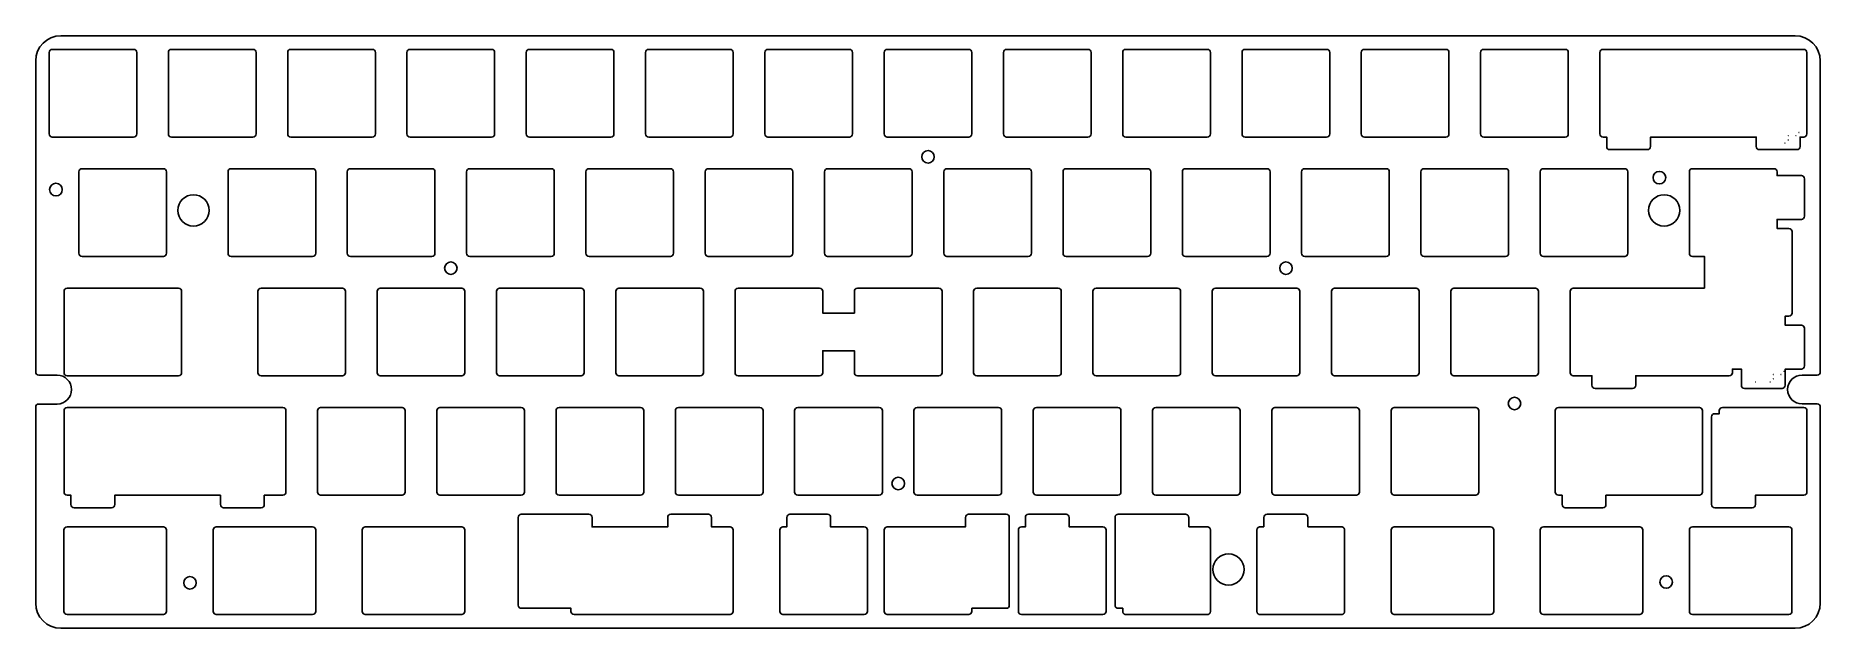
# Model space of a CAD drawing. Header units: millimetres. Extents: x 0 to 285, y 0 to 95.
import ezdxf

# ---------------------------------------------------------------- set-up
doc = ezdxf.new("R2010")
doc.units = ezdxf.units.MM
doc.layers.get('0').update_dxf_attribs({"color": 18, "true_color": 0x000000})
doc.layers.add('默认', color=18, linetype='Continuous', true_color=0x000000)

msp = doc.modelspace()

# ---------------------------------------------------------------- linework, layer by layer
at = {"color": 96, "true_color": 0x007f00}
for p, q in [((126.44, 18.19, 1.5), (120.44, 18.19, 1.5)), ((148.98, 18.19, 1.5), (154.98, 18.19, 1.5)), ((155.48, 17.69, 1.5), (155.48, 3.69, 1.5)), ((164.54, 18.19, 1.5), (158.54, 18.19, 1.5)), ((196.64, 18.19, 1.5), (202.64, 18.19, 1.5)), ((118.82, 15.69, 1.5), (118.82, 2.69, 1.5)), ((132.82, 2.69, 1.5), (132.82, 15.69, 1.5)), ((135.49, 2.69, 1.5), (135.49, 15.69, 1.5)), ((156.92, 15.69, 1.5), (156.92, 2.69, 1.5)), ((170.92, 2.69, 1.5), (170.92, 15.69, 1.5)), ((119.32, 2.19, 1.5), (132.32, 2.19, 1.5)), ((148.99, 2.19, 1.5), (135.99, 2.19, 1.5)), ((157.42, 2.19, 1.5), (170.42, 2.19, 1.5))]:
    msp.add_line(p, q, dxfattribs=at)
for points in [[(119.94, 17.69), (119.94, 16.19), (119.32, 16.19)], [(132.32, 16.19), (126.94, 16.19), (126.94, 17.69)], [(135.99, 16.19), (148.48, 16.19), (148.48, 17.69)], [(158.04, 17.69), (158.04, 16.19), (157.42, 16.19)], [(170.42, 16.19), (165.04, 16.19), (165.04, 17.69)], [(154.98, 3.19), (149.49, 3.19)]]:
    msp.add_lwpolyline(points, dxfattribs=at)
for centre, start, end in [((120.44, 17.69, 1.5), 90, 180), ((126.44, 17.69, 1.5), 0, 90), ((158.54, 17.69, 1.5), 90, 180), ((164.54, 17.69, 1.5), 0, 90), ((119.32, 15.69, 1.5), 90, 180), ((132.32, 15.69, 1.5), 0, 90), ((157.42, 15.69, 1.5), 90, 180), ((170.42, 15.69, 1.5), 0, 90), ((119.32, 2.69, 1.5), 180, 270), ((132.32, 2.69, 1.5), 270, 0), ((157.42, 2.69, 1.5), 180, 270), ((170.42, 2.69, 1.5), 270, 0)]:
    msp.add_arc(centre, 0.5, start, end, dxfattribs=at)
at = {"color": 96, "true_color": 0x007f00, "extrusion": (0, 0, -1)}
for centre, start, end in [((-148.98, 17.69, -1.5), 0, 90), ((-154.98, 17.69, -1.5), 90, 180), ((-196.64, 17.69, -1.5), 0, 90), ((-202.64, 17.69, -1.5), 90, 180), ((-135.99, 15.69, -1.5), 0, 90), ((-154.98, 3.69, -1.5), 180, 270), ((-135.99, 2.69, -1.5), 270, 0), ((-148.99, 2.69, -1.5), 180, 270)]:
    msp.add_arc(centre, 0.5, start, end, dxfattribs=at)
at = {"color": 96, "true_color": 0x007f00}
for points in [[(172.86, 18.19, 1.5), (172.36, 18.19, 1.5), (172.36, 17.69, 1.5)], [(184.12, 17.69, 1.5), (184.12, 18.19, 1.5), (183.62, 18.19, 1.5)], [(187.59, 15.69, 1.5), (187.59, 16.19, 1.5), (187.09, 16.19, 1.5)], [(172.36, 3.69, 1.5), (172.36, 3.19, 1.5), (172.86, 3.19, 1.5)], [(173.59, 2.69, 1.5), (173.59, 2.19, 1.5), (174.09, 2.19, 1.5)], [(187.09, 2.19, 1.5), (187.59, 2.19, 1.5), (187.59, 2.69, 1.5)]]:
    msp.add_rational_spline(points, [1, 0.707106781187, 1], degree=2, dxfattribs=at)
for points in [[(172.36, 17.69, 1.5), (172.36, 10.69, 1.5), (172.36, 3.69, 1.5)], [(183.62, 18.19, 1.5), (178.24, 18.19, 1.5), (172.86, 18.19, 1.5)], [(184.12, 16.19, 1.5), (184.12, 16.94, 1.5), (184.12, 17.69, 1.5)], [(187.09, 16.19, 1.5), (185.6, 16.19, 1.5), (184.12, 16.19, 1.5)], [(187.59, 2.69, 1.5), (187.59, 9.19, 1.5), (187.59, 15.69, 1.5)], [(172.86, 3.19, 1.5), (173.22, 3.19, 1.5), (173.59, 3.19, 1.5)], [(173.59, 3.19, 1.5), (173.59, 2.94, 1.5), (173.59, 2.69, 1.5)], [(174.09, 2.19, 1.5), (180.59, 2.19, 1.5), (187.09, 2.19, 1.5)]]:
    msp.add_open_spline(points, degree=2, dxfattribs=at)
at = {"layer": '默认', "color": 96, "true_color": 0x007f00}
for p, q in [((4, 94.56, 1.5), (280.98, 94.56, 1.5)), ((4, 94.56, 1.5), (280.98, 94.56, 1.5)), ((2.14, 91.89, 1.5), (2.14, 78.89, 1.5)), ((2.14, 91.89, 1.5), (2.14, 78.89, 1.5)), ((15.64, 92.39, 1.5), (2.64, 92.39, 1.5)), ((15.64, 92.39, 1.5), (2.64, 92.39, 1.5)), ((16.14, 78.89, 1.5), (16.14, 91.89, 1.5)), ((16.14, 78.89, 1.5), (16.14, 91.89, 1.5)), ((21.19, 91.89, 1.5), (21.19, 78.89, 1.5)), ((21.19, 91.89, 1.5), (21.19, 78.89, 1.5)), ((34.69, 92.39, 1.5), (21.69, 92.39, 1.5)), ((34.69, 92.39, 1.5), (21.69, 92.39, 1.5)), ((35.19, 78.89, 1.5), (35.19, 91.89, 1.5)), ((35.19, 78.89, 1.5), (35.19, 91.89, 1.5)), ((40.24, 91.89, 1.5), (40.24, 78.89, 1.5)), ((40.24, 91.89, 1.5), (40.24, 78.89, 1.5)), ((53.74, 92.39, 1.5), (40.74, 92.39, 1.5)), ((53.74, 92.39, 1.5), (40.74, 92.39, 1.5)), ((54.24, 78.89, 1.5), (54.24, 91.89, 1.5)), ((54.24, 78.89, 1.5), (54.24, 91.89, 1.5)), ((59.29, 91.89, 1.5), (59.29, 78.89, 1.5)), ((59.29, 91.89, 1.5), (59.29, 78.89, 1.5)), ((72.79, 92.39, 1.5), (59.79, 92.39, 1.5)), ((72.79, 92.39, 1.5), (59.79, 92.39, 1.5)), ((73.29, 78.89, 1.5), (73.29, 91.89, 1.5)), ((73.29, 78.89, 1.5), (73.29, 91.89, 1.5)), ((78.34, 91.89, 1.5), (78.34, 78.89, 1.5)), ((78.34, 91.89, 1.5), (78.34, 78.89, 1.5)), ((91.84, 92.39, 1.5), (78.84, 92.39, 1.5)), ((91.84, 92.39, 1.5), (78.84, 92.39, 1.5)), ((92.34, 78.89, 1.5), (92.34, 91.89, 1.5)), ((92.34, 78.89, 1.5), (92.34, 91.89, 1.5)), ((97.39, 91.89, 1.5), (97.39, 78.89, 1.5)), ((97.39, 91.89, 1.5), (97.39, 78.89, 1.5)), ((110.89, 92.39, 1.5), (97.89, 92.39, 1.5)), ((110.89, 92.39, 1.5), (97.89, 92.39, 1.5)), ((111.39, 78.89, 1.5), (111.39, 91.89, 1.5)), ((111.39, 78.89, 1.5), (111.39, 91.89, 1.5)), ((116.44, 91.89, 1.5), (116.44, 78.89, 1.5)), ((116.44, 91.89, 1.5), (116.44, 78.89, 1.5)), ((129.94, 92.39, 1.5), (116.94, 92.39, 1.5)), ((129.94, 92.39, 1.5), (116.94, 92.39, 1.5)), ((130.44, 78.89, 1.5), (130.44, 91.89, 1.5)), ((130.44, 78.89, 1.5), (130.44, 91.89, 1.5)), ((135.49, 91.89, 1.5), (135.49, 78.89, 1.5)), ((135.49, 91.89, 1.5), (135.49, 78.89, 1.5)), ((148.99, 92.39, 1.5), (135.99, 92.39, 1.5)), ((148.99, 92.39, 1.5), (135.99, 92.39, 1.5)), ((149.49, 78.89, 1.5), (149.49, 91.89, 1.5)), ((149.49, 78.89, 1.5), (149.49, 91.89, 1.5)), ((154.54, 91.89, 1.5), (154.54, 78.89, 1.5)), ((154.54, 91.89, 1.5), (154.54, 78.89, 1.5)), ((168.04, 92.39, 1.5), (155.04, 92.39, 1.5)), ((168.04, 92.39, 1.5), (155.04, 92.39, 1.5)), ((168.54, 78.89, 1.5), (168.54, 91.89, 1.5)), ((168.54, 78.89, 1.5), (168.54, 91.89, 1.5)), ((173.59, 91.89, 1.5), (173.59, 78.89, 1.5)), ((173.59, 91.89, 1.5), (173.59, 78.89, 1.5)), ((187.09, 92.39, 1.5), (174.09, 92.39, 1.5)), ((187.09, 92.39, 1.5), (174.09, 92.39, 1.5)), ((187.59, 78.89, 1.5), (187.59, 91.89, 1.5)), ((187.59, 78.89, 1.5), (187.59, 91.89, 1.5)), ((192.64, 91.89, 1.5), (192.64, 78.89, 1.5)), ((192.64, 91.89, 1.5), (192.64, 78.89, 1.5)), ((206.14, 92.39, 1.5), (193.14, 92.39, 1.5)), ((206.14, 92.39, 1.5), (193.14, 92.39, 1.5)), ((206.64, 78.89, 1.5), (206.64, 91.89, 1.5)), ((206.64, 78.89, 1.5), (206.64, 91.89, 1.5)), ((211.69, 91.89, 1.5), (211.69, 78.89, 1.5)), ((211.69, 91.89, 1.5), (211.69, 78.89, 1.5)), ((225.19, 92.39, 1.5), (212.19, 92.39, 1.5)), ((225.19, 92.39, 1.5), (212.19, 92.39, 1.5)), ((225.69, 78.89, 1.5), (225.69, 91.89, 1.5)), ((225.69, 78.89, 1.5), (225.69, 91.89, 1.5)), ((230.74, 91.89, 1.5), (230.74, 78.89, 1.5)), ((230.74, 91.89, 1.5), (230.74, 78.89, 1.5)), ((244.24, 92.39, 1.5), (231.24, 92.39, 1.5)), ((244.24, 92.39, 1.5), (231.24, 92.39, 1.5)), ((244.74, 78.89, 1.5), (244.74, 91.89, 1.5)), ((244.74, 78.89, 1.5), (244.74, 91.89, 1.5)), ((249.79, 91.89, 1.5), (249.79, 78.89, 1.5)), ((249.79, 91.89, 1.5), (249.79, 78.89, 1.5)), ((282.34, 92.39, 1.5), (250.29, 92.39, 1.5)), ((282.34, 92.39, 1.5), (250.29, 92.39, 1.5)), ((282.84, 78.89, 1.5), (282.84, 91.89, 1.5)), ((282.84, 78.89, 1.5), (282.84, 91.89, 1.5)), ((0, 40.89, 1.5), (0, 90.56, 1.5)), ((0, 40.89, 1.5), (0, 90.56, 1.5)), ((284.98, 90.56, 1.5), (284.98, 40.91, 1.5)), ((284.98, 90.56, 1.5), (284.98, 40.91, 1.5)), ((2.64, 78.39, 1.5), (15.64, 78.39, 1.5)), ((2.64, 78.39, 1.5), (15.64, 78.39, 1.5)), ((21.69, 78.39, 1.5), (34.69, 78.39, 1.5)), ((21.69, 78.39, 1.5), (34.69, 78.39, 1.5)), ((40.74, 78.39, 1.5), (53.74, 78.39, 1.5)), ((40.74, 78.39, 1.5), (53.74, 78.39, 1.5)), ((59.79, 78.39, 1.5), (72.79, 78.39, 1.5)), ((59.79, 78.39, 1.5), (72.79, 78.39, 1.5)), ((78.84, 78.39, 1.5), (91.84, 78.39, 1.5)), ((78.84, 78.39, 1.5), (91.84, 78.39, 1.5)), ((97.89, 78.39, 1.5), (110.89, 78.39, 1.5)), ((97.89, 78.39, 1.5), (110.89, 78.39, 1.5)), ((116.94, 78.39, 1.5), (129.94, 78.39, 1.5)), ((116.94, 78.39, 1.5), (129.94, 78.39, 1.5)), ((135.99, 78.39, 1.5), (148.99, 78.39, 1.5)), ((135.99, 78.39, 1.5), (148.99, 78.39, 1.5)), ((155.04, 78.39, 1.5), (168.04, 78.39, 1.5)), ((155.04, 78.39, 1.5), (168.04, 78.39, 1.5)), ((174.09, 78.39, 1.5), (187.09, 78.39, 1.5)), ((174.09, 78.39, 1.5), (187.09, 78.39, 1.5)), ((193.14, 78.39, 1.5), (206.14, 78.39, 1.5)), ((193.14, 78.39, 1.5), (206.14, 78.39, 1.5)), ((212.19, 78.39, 1.5), (225.19, 78.39, 1.5)), ((212.19, 78.39, 1.5), (225.19, 78.39, 1.5)), ((231.24, 78.39, 1.5), (244.24, 78.39, 1.5)), ((231.24, 78.39, 1.5), (244.24, 78.39, 1.5)), ((251.37, 76.39, 1.5), (257.37, 76.39, 1.5)), ((251.37, 76.39, 1.5), (257.37, 76.39, 1.5)), ((275.25, 76.39, 1.5), (281.25, 76.39, 1.5)), ((275.25, 76.39, 1.5), (281.25, 76.39, 1.5)), ((6.9, 72.84, 1.5), (6.9, 59.84, 1.5)), ((6.9, 72.84, 1.5), (6.9, 59.84, 1.5)), ((20.4, 73.34, 1.5), (7.4, 73.34, 1.5)), ((20.4, 73.34, 1.5), (7.4, 73.34, 1.5)), ((20.9, 59.84, 1.5), (20.9, 72.84, 1.5)), ((20.9, 59.84, 1.5), (20.9, 72.84, 1.5)), ((30.71, 72.84, 1.5), (30.71, 59.84, 1.5)), ((30.71, 72.84, 1.5), (30.71, 59.84, 1.5)), ((44.21, 73.34, 1.5), (31.21, 73.34, 1.5)), ((44.21, 73.34, 1.5), (31.21, 73.34, 1.5)), ((44.71, 59.84, 1.5), (44.71, 72.84, 1.5)), ((44.71, 59.84, 1.5), (44.71, 72.84, 1.5)), ((49.76, 72.84, 1.5), (49.76, 59.84, 1.5)), ((49.76, 72.84, 1.5), (49.76, 59.84, 1.5)), ((63.26, 73.34, 1.5), (50.26, 73.34, 1.5)), ((63.26, 73.34, 1.5), (50.26, 73.34, 1.5)), ((63.76, 59.84, 1.5), (63.76, 72.84, 1.5)), ((63.76, 59.84, 1.5), (63.76, 72.84, 1.5)), ((68.81, 72.84, 1.5), (68.81, 59.84, 1.5)), ((68.81, 72.84, 1.5), (68.81, 59.84, 1.5)), ((82.31, 73.34, 1.5), (69.31, 73.34, 1.5)), ((82.31, 73.34, 1.5), (69.31, 73.34, 1.5)), ((82.81, 59.84, 1.5), (82.81, 72.84, 1.5)), ((82.81, 59.84, 1.5), (82.81, 72.84, 1.5)), ((87.86, 72.84, 1.5), (87.86, 59.84, 1.5)), ((87.86, 72.84, 1.5), (87.86, 59.84, 1.5)), ((101.36, 73.34, 1.5), (88.36, 73.34, 1.5)), ((101.36, 73.34, 1.5), (88.36, 73.34, 1.5)), ((101.86, 59.84, 1.5), (101.86, 72.84, 1.5)), ((101.86, 59.84, 1.5), (101.86, 72.84, 1.5)), ((106.91, 72.84, 1.5), (106.91, 59.84, 1.5)), ((106.91, 72.84, 1.5), (106.91, 59.84, 1.5)), ((120.41, 73.34, 1.5), (107.41, 73.34, 1.5)), ((120.41, 73.34, 1.5), (107.41, 73.34, 1.5)), ((120.91, 59.84, 1.5), (120.91, 72.84, 1.5)), ((120.91, 59.84, 1.5), (120.91, 72.84, 1.5)), ((125.96, 72.84, 1.5), (125.96, 59.84, 1.5)), ((125.96, 72.84, 1.5), (125.96, 59.84, 1.5)), ((139.46, 73.34, 1.5), (126.46, 73.34, 1.5)), ((139.46, 73.34, 1.5), (126.46, 73.34, 1.5)), ((139.96, 59.84, 1.5), (139.96, 72.84, 1.5)), ((139.96, 59.84, 1.5), (139.96, 72.84, 1.5)), ((145.01, 72.84, 1.5), (145.01, 59.84, 1.5)), ((145.01, 72.84, 1.5), (145.01, 59.84, 1.5)), ((158.51, 73.34, 1.5), (145.51, 73.34, 1.5)), ((158.51, 73.34, 1.5), (145.51, 73.34, 1.5)), ((159.01, 59.84, 1.5), (159.01, 72.84, 1.5)), ((159.01, 59.84, 1.5), (159.01, 72.84, 1.5)), ((164.06, 72.84, 1.5), (164.06, 59.84, 1.5)), ((164.06, 72.84, 1.5), (164.06, 59.84, 1.5)), ((177.56, 73.34, 1.5), (164.56, 73.34, 1.5)), ((177.56, 73.34, 1.5), (164.56, 73.34, 1.5)), ((178.06, 59.84, 1.5), (178.06, 72.84, 1.5)), ((178.06, 59.84, 1.5), (178.06, 72.84, 1.5)), ((183.11, 72.84, 1.5), (183.11, 59.84, 1.5)), ((183.11, 72.84, 1.5), (183.11, 59.84, 1.5)), ((196.61, 73.34, 1.5), (183.61, 73.34, 1.5)), ((196.61, 73.34, 1.5), (183.61, 73.34, 1.5)), ((197.11, 59.84, 1.5), (197.11, 72.84, 1.5)), ((197.11, 59.84, 1.5), (197.11, 72.84, 1.5)), ((202.16, 72.84, 1.5), (202.16, 59.84, 1.5)), ((202.16, 72.84, 1.5), (202.16, 59.84, 1.5)), ((215.66, 73.34, 1.5), (202.66, 73.34, 1.5)), ((215.66, 73.34, 1.5), (202.66, 73.34, 1.5)), ((216.16, 59.84, 1.5), (216.16, 72.84, 1.5)), ((216.16, 59.84, 1.5), (216.16, 72.84, 1.5)), ((221.21, 72.84, 1.5), (221.21, 59.84, 1.5)), ((221.21, 72.84, 1.5), (221.21, 59.84, 1.5)), ((234.71, 73.34, 1.5), (221.71, 73.34, 1.5)), ((234.71, 73.34, 1.5), (221.71, 73.34, 1.5)), ((235.21, 59.84, 1.5), (235.21, 72.84, 1.5)), ((235.21, 59.84, 1.5), (235.21, 72.84, 1.5)), ((240.26, 72.84, 1.5), (240.26, 59.84, 1.5)), ((240.26, 72.84, 1.5), (240.26, 59.84, 1.5)), ((253.76, 73.34, 1.5), (240.76, 73.34, 1.5)), ((253.76, 73.34, 1.5), (240.76, 73.34, 1.5)), ((254.26, 59.84, 1.5), (254.26, 72.84, 1.5)), ((254.26, 59.84, 1.5), (254.26, 72.84, 1.5)), ((264.08, 72.84, 1.5), (264.08, 59.84, 1.5)), ((264.08, 72.84, 1.5), (264.08, 59.84, 1.5)), ((277.59, 73.34, 1.5), (264.58, 73.34, 1.5)), ((277.59, 73.34, 1.5), (264.58, 73.34, 1.5)), ((282.47, 65.75, 1.5), (282.47, 71.75, 1.5)), ((282.47, 65.75, 1.5), (282.47, 71.75, 1.5)), ((280.47, 50.31, 1.5), (280.47, 63.31, 1.5)), ((280.47, 50.31, 1.5), (280.47, 63.31, 1.5)), ((7.4, 59.34, 1.5), (20.4, 59.34, 1.5)), ((7.4, 59.34, 1.5), (20.4, 59.34, 1.5)), ((31.21, 59.34, 1.5), (44.21, 59.34, 1.5)), ((31.21, 59.34, 1.5), (44.21, 59.34, 1.5)), ((50.26, 59.34, 1.5), (63.26, 59.34, 1.5)), ((50.26, 59.34, 1.5), (63.26, 59.34, 1.5)), ((69.31, 59.34, 1.5), (82.31, 59.34, 1.5)), ((69.31, 59.34, 1.5), (82.31, 59.34, 1.5)), ((88.36, 59.34, 1.5), (101.36, 59.34, 1.5)), ((88.36, 59.34, 1.5), (101.36, 59.34, 1.5)), ((107.41, 59.34, 1.5), (120.41, 59.34, 1.5)), ((107.41, 59.34, 1.5), (120.41, 59.34, 1.5)), ((126.46, 59.34, 1.5), (139.46, 59.34, 1.5)), ((126.46, 59.34, 1.5), (139.46, 59.34, 1.5)), ((145.51, 59.34, 1.5), (158.51, 59.34, 1.5)), ((145.51, 59.34, 1.5), (158.51, 59.34, 1.5)), ((164.56, 59.34, 1.5), (177.56, 59.34, 1.5)), ((164.56, 59.34, 1.5), (177.56, 59.34, 1.5)), ((183.61, 59.34, 1.5), (196.61, 59.34, 1.5)), ((183.61, 59.34, 1.5), (196.61, 59.34, 1.5)), ((202.66, 59.34, 1.5), (215.66, 59.34, 1.5)), ((202.66, 59.34, 1.5), (215.66, 59.34, 1.5)), ((221.71, 59.34, 1.5), (234.71, 59.34, 1.5)), ((221.71, 59.34, 1.5), (234.71, 59.34, 1.5)), ((240.76, 59.34, 1.5), (253.76, 59.34, 1.5)), ((240.76, 59.34, 1.5), (253.76, 59.34, 1.5)), ((22.8, 54.29, 1.5), (5.03, 54.29, 1.5)), ((22.8, 54.29, 1.5), (5.03, 54.29, 1.5)), ((48.98, 54.29, 1.5), (35.98, 54.29, 1.5)), ((48.98, 54.29, 1.5), (35.98, 54.29, 1.5)), ((68.03, 54.29, 1.5), (55.03, 54.29, 1.5)), ((68.03, 54.29, 1.5), (55.03, 54.29, 1.5)), ((87.08, 54.29, 1.5), (74.08, 54.29, 1.5)), ((87.08, 54.29, 1.5), (74.08, 54.29, 1.5)), ((106.13, 54.29, 1.5), (93.13, 54.29, 1.5)), ((106.13, 54.29, 1.5), (93.13, 54.29, 1.5)), ((125.18, 54.29, 1.5), (112.18, 54.29, 1.5)), ((125.18, 54.29, 1.5), (112.18, 54.29, 1.5)), ((144.23, 54.29, 1.5), (131.23, 54.29, 1.5)), ((144.23, 54.29, 1.5), (131.23, 54.29, 1.5)), ((163.28, 54.29, 1.5), (150.28, 54.29, 1.5)), ((163.28, 54.29, 1.5), (150.28, 54.29, 1.5)), ((182.33, 54.29, 1.5), (169.33, 54.29, 1.5)), ((182.33, 54.29, 1.5), (169.33, 54.29, 1.5)), ((201.38, 54.29, 1.5), (188.38, 54.29, 1.5)), ((201.38, 54.29, 1.5), (188.38, 54.29, 1.5)), ((220.43, 54.29, 1.5), (207.43, 54.29, 1.5)), ((220.43, 54.29, 1.5), (207.43, 54.29, 1.5)), ((239.48, 54.29, 1.5), (226.48, 54.29, 1.5)), ((239.48, 54.29, 1.5), (226.48, 54.29, 1.5)), ((4.53, 53.79, 1.5), (4.53, 40.79, 1.5)), ((4.53, 53.79, 1.5), (4.53, 40.79, 1.5)), ((23.3, 40.79, 1.5), (23.3, 53.79, 1.5)), ((23.3, 40.79, 1.5), (23.3, 53.79, 1.5)), ((35.48, 53.79, 1.5), (35.48, 40.79, 1.5)), ((35.48, 53.79, 1.5), (35.48, 40.79, 1.5)), ((49.48, 40.79, 1.5), (49.48, 53.79, 1.5)), ((49.48, 40.79, 1.5), (49.48, 53.79, 1.5)), ((54.53, 53.79, 1.5), (54.53, 40.79, 1.5)), ((54.53, 53.79, 1.5), (54.53, 40.79, 1.5)), ((68.53, 40.79, 1.5), (68.53, 53.79, 1.5)), ((68.53, 40.79, 1.5), (68.53, 53.79, 1.5)), ((73.58, 53.79, 1.5), (73.58, 40.79, 1.5)), ((73.58, 53.79, 1.5), (73.58, 40.79, 1.5)), ((87.58, 40.79, 1.5), (87.58, 53.79, 1.5)), ((87.58, 40.79, 1.5), (87.58, 53.79, 1.5)), ((92.63, 53.79, 1.5), (92.63, 40.79, 1.5)), ((92.63, 53.79, 1.5), (92.63, 40.79, 1.5)), ((106.63, 40.79, 1.5), (106.63, 53.79, 1.5)), ((106.63, 40.79, 1.5), (106.63, 53.79, 1.5)), ((111.68, 53.79, 1.5), (111.68, 40.79, 1.5)), ((111.68, 53.79, 1.5), (111.68, 40.79, 1.5)), ((144.73, 40.79, 1.5), (144.73, 53.79, 1.5)), ((144.73, 40.79, 1.5), (144.73, 53.79, 1.5)), ((149.78, 53.79, 1.5), (149.78, 40.79, 1.5)), ((149.78, 53.79, 1.5), (149.78, 40.79, 1.5)), ((163.78, 40.79, 1.5), (163.78, 53.79, 1.5)), ((163.78, 40.79, 1.5), (163.78, 53.79, 1.5)), ((168.83, 53.79, 1.5), (168.83, 40.79, 1.5)), ((168.83, 53.79, 1.5), (168.83, 40.79, 1.5)), ((182.83, 40.79, 1.5), (182.83, 53.79, 1.5)), ((182.83, 40.79, 1.5), (182.83, 53.79, 1.5)), ((187.88, 53.79, 1.5), (187.88, 40.79, 1.5)), ((187.88, 53.79, 1.5), (187.88, 40.79, 1.5)), ((201.88, 40.79, 1.5), (201.88, 53.79, 1.5)), ((201.88, 40.79, 1.5), (201.88, 53.79, 1.5)), ((206.93, 53.79, 1.5), (206.93, 40.79, 1.5)), ((206.93, 53.79, 1.5), (206.93, 40.79, 1.5)), ((220.93, 40.79, 1.5), (220.93, 53.79, 1.5)), ((220.93, 40.79, 1.5), (220.93, 53.79, 1.5)), ((225.98, 53.79, 1.5), (225.98, 40.79, 1.5)), ((225.98, 53.79, 1.5), (225.98, 40.79, 1.5)), ((239.98, 40.79, 1.5), (239.98, 53.79, 1.5)), ((239.98, 40.79, 1.5), (239.98, 53.79, 1.5)), ((245.04, 53.79, 1.5), (245.04, 40.79, 1.5)), ((245.04, 53.79, 1.5), (245.04, 40.79, 1.5)), ((282.47, 41.87, 1.5), (282.47, 47.87, 1.5)), ((282.47, 41.87, 1.5), (282.47, 47.87, 1.5)), ((3.42, 40.39, 1.5), (0.5, 40.39, 1.5)), ((3.42, 40.39, 1.5), (0.5, 40.39, 1.5)), ((5.03, 40.29, 1.5), (22.8, 40.29, 1.5)), ((5.03, 40.29, 1.5), (22.8, 40.29, 1.5)), ((35.98, 40.29, 1.5), (48.98, 40.29, 1.5)), ((35.98, 40.29, 1.5), (48.98, 40.29, 1.5)), ((55.03, 40.29, 1.5), (68.03, 40.29, 1.5)), ((55.03, 40.29, 1.5), (68.03, 40.29, 1.5)), ((74.08, 40.29, 1.5), (87.08, 40.29, 1.5)), ((74.08, 40.29, 1.5), (87.08, 40.29, 1.5)), ((93.13, 40.29, 1.5), (106.13, 40.29, 1.5)), ((93.13, 40.29, 1.5), (106.13, 40.29, 1.5)), ((112.18, 40.29, 1.5), (125.18, 40.29, 1.5)), ((112.18, 40.29, 1.5), (125.18, 40.29, 1.5)), ((131.23, 40.29, 1.5), (144.23, 40.29, 1.5)), ((131.23, 40.29, 1.5), (144.23, 40.29, 1.5)), ((150.28, 40.29, 1.5), (163.28, 40.29, 1.5)), ((150.28, 40.29, 1.5), (163.28, 40.29, 1.5)), ((169.33, 40.29, 1.5), (182.33, 40.29, 1.5)), ((169.33, 40.29, 1.5), (182.33, 40.29, 1.5)), ((188.38, 40.29, 1.5), (201.38, 40.29, 1.5)), ((188.38, 40.29, 1.5), (201.38, 40.29, 1.5)), ((207.43, 40.29, 1.5), (220.43, 40.29, 1.5)), ((207.43, 40.29, 1.5), (220.43, 40.29, 1.5)), ((226.48, 40.29, 1.5), (239.48, 40.29, 1.5)), ((226.48, 40.29, 1.5), (239.48, 40.29, 1.5)), ((284.48, 40.41, 1.5), (282.07, 40.41, 1.5)), ((284.48, 40.41, 1.5), (282.07, 40.41, 1.5)), ((249.01, 38.29, 1.5), (255.01, 38.29, 1.5)), ((249.01, 38.29, 1.5), (255.01, 38.29, 1.5)), ((272.88, 38.29, 1.5), (278.88, 38.29, 1.5)), ((272.88, 38.29, 1.5), (278.88, 38.29, 1.5)), ((0, 4, 1.5), (0, 35.29, 1.5)), ((0, 4, 1.5), (0, 35.29, 1.5)), ((0.5, 35.79, 1.5), (3.42, 35.79, 1.5)), ((0.5, 35.79, 1.5), (3.42, 35.79, 1.5)), ((4.53, 34.74, 1.5), (4.53, 21.74, 1.5)), ((4.53, 34.74, 1.5), (4.53, 21.74, 1.5)), ((39.46, 35.24, 1.5), (5.03, 35.24, 1.5)), ((39.46, 35.24, 1.5), (5.03, 35.24, 1.5)), ((39.96, 21.74, 1.5), (39.96, 34.74, 1.5)), ((39.96, 21.74, 1.5), (39.96, 34.74, 1.5)), ((45, 34.74, 1.5), (45, 21.74, 1.5)), ((45, 34.74, 1.5), (45, 21.74, 1.5)), ((58.5, 35.24, 1.5), (45.5, 35.24, 1.5)), ((58.5, 35.24, 1.5), (45.5, 35.24, 1.5)), ((59, 21.74, 1.5), (59, 34.74, 1.5)), ((59, 21.74, 1.5), (59, 34.74, 1.5)), ((64.05, 34.74, 1.5), (64.05, 21.74, 1.5)), ((64.05, 34.74, 1.5), (64.05, 21.74, 1.5)), ((77.55, 35.24, 1.5), (64.55, 35.24, 1.5)), ((77.55, 35.24, 1.5), (64.55, 35.24, 1.5)), ((78.05, 21.74, 1.5), (78.05, 34.74, 1.5)), ((78.05, 21.74, 1.5), (78.05, 34.74, 1.5)), ((83.1, 34.74, 1.5), (83.1, 21.74, 1.5)), ((83.1, 34.74, 1.5), (83.1, 21.74, 1.5)), ((96.6, 35.24, 1.5), (83.6, 35.24, 1.5)), ((96.6, 35.24, 1.5), (83.6, 35.24, 1.5)), ((97.1, 21.74, 1.5), (97.1, 34.74, 1.5)), ((97.1, 21.74, 1.5), (97.1, 34.74, 1.5)), ((102.15, 34.74, 1.5), (102.15, 21.74, 1.5)), ((102.15, 34.74, 1.5), (102.15, 21.74, 1.5)), ((115.65, 35.24, 1.5), (102.65, 35.24, 1.5)), ((115.65, 35.24, 1.5), (102.65, 35.24, 1.5)), ((116.15, 21.74, 1.5), (116.15, 34.74, 1.5)), ((116.15, 21.74, 1.5), (116.15, 34.74, 1.5)), ((121.2, 34.74, 1.5), (121.2, 21.74, 1.5)), ((121.2, 34.74, 1.5), (121.2, 21.74, 1.5)), ((134.7, 35.24, 1.5), (121.7, 35.24, 1.5)), ((134.7, 35.24, 1.5), (121.7, 35.24, 1.5)), ((135.2, 21.74, 1.5), (135.2, 34.74, 1.5)), ((135.2, 21.74, 1.5), (135.2, 34.74, 1.5)), ((140.25, 34.74, 1.5), (140.25, 21.74, 1.5)), ((140.25, 34.74, 1.5), (140.25, 21.74, 1.5)), ((153.75, 35.24, 1.5), (140.75, 35.24, 1.5)), ((153.75, 35.24, 1.5), (140.75, 35.24, 1.5)), ((154.25, 21.74, 1.5), (154.25, 34.74, 1.5)), ((154.25, 21.74, 1.5), (154.25, 34.74, 1.5)), ((159.3, 34.74, 1.5), (159.3, 21.74, 1.5)), ((159.3, 34.74, 1.5), (159.3, 21.74, 1.5)), ((172.8, 35.24, 1.5), (159.8, 35.24, 1.5)), ((172.8, 35.24, 1.5), (159.8, 35.24, 1.5)), ((173.3, 21.74, 1.5), (173.3, 34.74, 1.5)), ((173.3, 21.74, 1.5), (173.3, 34.74, 1.5)), ((178.35, 34.74, 1.5), (178.35, 21.74, 1.5)), ((178.35, 34.74, 1.5), (178.35, 21.74, 1.5)), ((191.85, 35.24, 1.5), (178.85, 35.24, 1.5)), ((191.85, 35.24, 1.5), (178.85, 35.24, 1.5)), ((192.35, 21.74, 1.5), (192.35, 34.74, 1.5)), ((192.35, 21.74, 1.5), (192.35, 34.74, 1.5)), ((197.4, 34.74, 1.5), (197.4, 21.74, 1.5)), ((197.4, 34.74, 1.5), (197.4, 21.74, 1.5)), ((210.9, 35.24, 1.5), (197.9, 35.24, 1.5)), ((210.9, 35.24, 1.5), (197.9, 35.24, 1.5)), ((211.4, 21.74, 1.5), (211.4, 34.74, 1.5)), ((211.4, 21.74, 1.5), (211.4, 34.74, 1.5)), ((216.45, 34.74, 1.5), (216.45, 21.74, 1.5)), ((216.45, 34.74, 1.5), (216.45, 21.74, 1.5)), ((229.95, 35.24, 1.5), (216.95, 35.24, 1.5)), ((229.95, 35.24, 1.5), (216.95, 35.24, 1.5)), ((230.45, 21.74, 1.5), (230.45, 34.74, 1.5)), ((230.45, 21.74, 1.5), (230.45, 34.74, 1.5)), ((242.66, 34.74, 1.5), (242.66, 21.74, 1.5)), ((242.66, 34.74, 1.5), (242.66, 21.74, 1.5)), ((265.68, 35.24, 1.5), (243.16, 35.24, 1.5)), ((265.68, 35.24, 1.5), (243.16, 35.24, 1.5)), ((266.18, 21.74, 1.5), (266.18, 34.74, 1.5)), ((266.18, 21.74, 1.5), (266.18, 34.74, 1.5)), ((282.35, 35.24, 1.5), (269.35, 35.24, 1.5)), ((282.35, 35.24, 1.5), (269.35, 35.24, 1.5)), ((282.07, 35.81, 1.5), (284.48, 35.81, 1.5)), ((282.07, 35.81, 1.5), (284.48, 35.81, 1.5)), ((282.85, 21.74, 1.5), (282.85, 34.74, 1.5)), ((282.85, 21.74, 1.5), (282.85, 34.74, 1.5)), ((284.98, 35.31, 1.5), (284.98, 4, 1.5)), ((284.98, 35.31, 1.5), (284.98, 4, 1.5)), ((267.62, 33.74, 1.5), (267.62, 19.74, 1.5)), ((267.62, 33.74, 1.5), (267.62, 19.74, 1.5)), ((45.5, 21.24, 1.5), (58.5, 21.24, 1.5)), ((45.5, 21.24, 1.5), (58.5, 21.24, 1.5)), ((64.55, 21.24, 1.5), (77.55, 21.24, 1.5)), ((64.55, 21.24, 1.5), (77.55, 21.24, 1.5)), ((83.6, 21.24, 1.5), (96.6, 21.24, 1.5)), ((83.6, 21.24, 1.5), (96.6, 21.24, 1.5)), ((102.65, 21.24, 1.5), (115.65, 21.24, 1.5)), ((102.65, 21.24, 1.5), (115.65, 21.24, 1.5)), ((121.7, 21.24, 1.5), (134.7, 21.24, 1.5)), ((121.7, 21.24, 1.5), (134.7, 21.24, 1.5)), ((140.75, 21.24, 1.5), (153.75, 21.24, 1.5)), ((140.75, 21.24, 1.5), (153.75, 21.24, 1.5)), ((159.8, 21.24, 1.5), (172.8, 21.24, 1.5)), ((159.8, 21.24, 1.5), (172.8, 21.24, 1.5)), ((178.85, 21.24, 1.5), (191.85, 21.24, 1.5)), ((178.85, 21.24, 1.5), (191.85, 21.24, 1.5)), ((197.9, 21.24, 1.5), (210.9, 21.24, 1.5)), ((197.9, 21.24, 1.5), (210.9, 21.24, 1.5)), ((216.95, 21.24, 1.5), (229.95, 21.24, 1.5)), ((216.95, 21.24, 1.5), (229.95, 21.24, 1.5)), ((6.12, 19.24, 1.5), (12.12, 19.24, 1.5)), ((6.12, 19.24, 1.5), (12.12, 19.24, 1.5)), ((30, 19.24, 1.5), (36, 19.24, 1.5)), ((30, 19.24, 1.5), (36, 19.24, 1.5)), ((77.04, 17.69, 1.5), (77.04, 3.69, 1.5)), ((107.42, 18.19, 1.5), (101.42, 18.19, 1.5)), ((196.14, 16.19, 1.5), (196.14, 17.69, 1.5)), ((196.14, 17.69, 1.5), (196.14, 16.19, 1.5)), ((202.64, 18.19, 1.5), (196.64, 18.19, 1.5)), ((203.14, 16.19, 1.5), (203.14, 17.69, 1.5)), ((203.14, 17.69, 1.5), (203.14, 16.19, 1.5)), ((244.25, 19.24, 1.5), (250.25, 19.24, 1.5)), ((244.25, 19.24, 1.5), (250.25, 19.24, 1.5)), ((268.12, 19.24, 1.5), (274.12, 19.24, 1.5)), ((268.12, 19.24, 1.5), (274.12, 19.24, 1.5)), ((4.52, 15.69, 1.5), (4.52, 2.69, 1.5)), ((4.52, 15.69, 1.5), (4.52, 2.69, 1.5)), ((20.4, 16.19, 1.5), (5.02, 16.19, 1.5)), ((20.4, 16.19, 1.5), (5.02, 16.19, 1.5)), ((20.9, 2.69, 1.5), (20.9, 15.69, 1.5)), ((20.9, 2.69, 1.5), (20.9, 15.69, 1.5)), ((28.33, 15.69, 1.5), (28.33, 2.69, 1.5)), ((28.33, 15.69, 1.5), (28.33, 2.69, 1.5)), ((44.21, 16.19, 1.5), (28.83, 16.19, 1.5)), ((44.21, 16.19, 1.5), (28.83, 16.19, 1.5)), ((44.71, 2.69, 1.5), (44.71, 15.69, 1.5)), ((44.71, 2.69, 1.5), (44.71, 15.69, 1.5)), ((52.14, 15.69, 1.5), (52.14, 2.69, 1.5)), ((52.14, 15.69, 1.5), (52.14, 2.69, 1.5)), ((68.03, 16.19, 1.5), (52.64, 16.19, 1.5)), ((68.03, 16.19, 1.5), (52.64, 16.19, 1.5)), ((68.53, 2.69, 1.5), (68.53, 15.69, 1.5)), ((68.53, 2.69, 1.5), (68.53, 15.69, 1.5)), ((111.39, 2.69, 1.5), (111.39, 15.69, 1.5)), ((216.45, 15.69, 1.5), (216.45, 2.69, 1.5)), ((216.45, 15.69, 1.5), (216.45, 2.69, 1.5)), ((232.33, 16.19, 1.5), (216.95, 16.19, 1.5)), ((232.33, 16.19, 1.5), (216.95, 16.19, 1.5)), ((232.83, 2.69, 1.5), (232.83, 15.69, 1.5)), ((232.83, 2.69, 1.5), (232.83, 15.69, 1.5)), ((240.26, 15.69, 1.5), (240.26, 2.69, 1.5)), ((240.26, 15.69, 1.5), (240.26, 2.69, 1.5)), ((256.14, 16.19, 1.5), (240.76, 16.19, 1.5)), ((256.14, 16.19, 1.5), (240.76, 16.19, 1.5)), ((256.64, 2.69, 1.5), (256.64, 15.69, 1.5)), ((256.64, 2.69, 1.5), (256.64, 15.69, 1.5)), ((264.08, 15.69, 1.5), (264.08, 2.69, 1.5)), ((264.08, 15.69, 1.5), (264.08, 2.69, 1.5)), ((279.96, 16.19, 1.5), (264.58, 16.19, 1.5)), ((279.96, 16.19, 1.5), (264.58, 16.19, 1.5)), ((280.46, 2.69, 1.5), (280.46, 15.69, 1.5)), ((280.46, 2.69, 1.5), (280.46, 15.69, 1.5)), ((149.49, 3.19, 1.5), (149.49, 2.69, 1.5)), ((149.49, 2.69, 1.5), (149.49, 3.19, 1.5)), ((280.98, 0, 1.5), (4, 0, 1.5)), ((280.98, 0, 1.5), (4, 0, 1.5)), ((5.02, 2.19, 1.5), (20.4, 2.19, 1.5)), ((5.02, 2.19, 1.5), (20.4, 2.19, 1.5)), ((28.83, 2.19, 1.5), (44.21, 2.19, 1.5)), ((28.83, 2.19, 1.5), (44.21, 2.19, 1.5)), ((52.64, 2.19, 1.5), (68.03, 2.19, 1.5)), ((52.64, 2.19, 1.5), (68.03, 2.19, 1.5)), ((85.98, 2.19, 1.5), (110.89, 2.19, 1.5)), ((216.95, 2.19, 1.5), (232.33, 2.19, 1.5)), ((216.95, 2.19, 1.5), (232.33, 2.19, 1.5)), ((240.76, 2.19, 1.5), (256.14, 2.19, 1.5)), ((240.76, 2.19, 1.5), (256.14, 2.19, 1.5)), ((264.58, 2.19, 1.5), (279.96, 2.19, 1.5)), ((264.58, 2.19, 1.5), (279.96, 2.19, 1.5))]:
    msp.add_line(p, q, dxfattribs=at)
for points in [[(250.29, 78.39), (250.87, 78.39), (250.87, 76.89)], [(250.29, 78.39), (250.87, 78.39), (250.87, 76.89)], [(257.87, 76.89), (257.87, 78.39), (274.75, 78.39), (274.75, 76.89)], [(257.87, 76.89), (257.87, 78.39), (274.75, 78.39), (274.75, 76.89)], [(281.75, 76.89), (281.75, 78.39), (282.34, 78.39)], [(281.75, 76.89), (281.75, 78.39), (282.34, 78.39)], [(281.97, 72.25), (278.09, 72.25), (278.09, 72.84)], [(281.97, 72.25), (278.09, 72.25), (278.09, 72.84)], [(279.97, 63.81), (278.08, 63.81), (278.08, 65.25), (281.97, 65.25)], [(279.97, 63.81), (278.08, 63.81), (278.08, 65.25), (281.97, 65.25)], [(264.58, 59.34), (266.47, 59.34), (266.47, 54.29), (245.54, 54.29)], [(264.58, 59.34), (266.47, 59.34), (266.47, 54.29), (245.54, 54.29)], [(130.73, 53.79), (130.73, 50.29), (125.68, 50.29), (125.68, 53.79)], [(130.73, 53.79), (130.73, 50.29), (125.68, 50.29), (125.68, 53.79)], [(281.97, 48.37), (279.38, 48.37), (279.38, 49.81), (279.97, 49.81)], [(281.97, 48.37), (279.38, 48.37), (279.38, 49.81), (279.97, 49.81)], [(125.68, 40.79), (125.68, 44.29), (130.73, 44.29), (130.73, 40.79)], [(125.68, 40.79), (125.68, 44.29), (130.73, 44.29), (130.73, 40.79)], [(245.54, 40.29), (248.51, 40.29), (248.51, 38.79)], [(245.54, 40.29), (248.51, 40.29), (248.51, 38.79)], [(255.51, 38.79), (255.51, 40.29), (270.45, 40.29)], [(255.51, 38.79), (255.51, 40.29), (270.45, 40.29)], [(270.95, 40.79), (270.95, 41.37), (272.38, 41.37), (272.38, 38.79)], [(270.95, 40.79), (270.95, 41.37), (272.38, 41.37), (272.38, 38.79)], [(279.38, 38.79), (279.38, 41.37), (281.97, 41.37)], [(279.38, 38.79), (279.38, 41.37), (281.97, 41.37)], [(268.85, 34.74), (268.85, 34.24), (268.12, 34.24)], [(268.85, 34.74), (268.85, 34.24), (268.12, 34.24)], [(5.03, 21.24), (5.62, 21.24), (5.62, 19.74)], [(5.03, 21.24), (5.62, 21.24), (5.62, 19.74)], [(12.62, 19.74), (12.62, 21.24), (29.5, 21.24), (29.5, 19.74)], [(12.62, 19.74), (12.62, 21.24), (29.5, 21.24), (29.5, 19.74)], [(36.5, 19.74), (36.5, 21.24), (39.46, 21.24)], [(36.5, 19.74), (36.5, 21.24), (39.46, 21.24)], [(243.16, 21.24), (243.75, 21.24), (243.75, 19.74)], [(243.16, 21.24), (243.75, 21.24), (243.75, 19.74)], [(250.75, 19.74), (250.75, 21.24), (265.68, 21.24)], [(250.75, 19.74), (250.75, 21.24), (265.68, 21.24)], [(274.62, 19.74), (274.62, 21.24), (282.35, 21.24)], [(274.62, 19.74), (274.62, 21.24), (282.35, 21.24)], [(88.34, 18.19), (77.54, 18.19)], [(100.92, 17.69), (100.92, 16.19), (88.84, 16.19), (88.84, 17.69)], [(110.89, 16.19), (107.92, 16.19), (107.92, 17.69)], [(77.54, 3.19), (85.48, 3.19), (85.48, 2.69)]]:
    msp.add_lwpolyline(points, dxfattribs=at)
for centre, radius in [((279.36, 77.42, 1.5), 0.00318), ((279.36, 77.42, 1.5), 0.00318), ((279.36, 77.42, 1.5), 0.00318), ((279.36, 77.42, 1.5), 0.00318), ((279.86, 78.62, 1.5), 0.00317), ((279.86, 78.62, 1.5), 0.00317), ((279.86, 78.62, 1.5), 0.00317), ((279.86, 78.62, 1.5), 0.00317), ((279.86, 77.92, 1.5), 0.00317), ((279.86, 77.92, 1.5), 0.00317), ((279.86, 77.92, 1.5), 0.00317), ((279.86, 77.92, 1.5), 0.00317), ((281.09, 78.62, 1.5), 0.00317), ((281.09, 78.62, 1.5), 0.00317), ((281.09, 78.62, 1.5), 0.00317), ((281.09, 78.62, 1.5), 0.00317), ((281.59, 79.12, 1.5), 0.00318), ((281.59, 79.12, 1.5), 0.00317), ((281.59, 79.12, 1.5), 0.00317), ((281.59, 79.12, 1.5), 0.00318), ((142.5, 75.23, 1.5), 1), ((142.5, 75.23, 1.5), 1), ((259.29, 71.92, 1.5), 1), ((259.29, 71.92, 1.5), 1), ((3.23, 70.01, 1.5), 1), ((3.23, 70.01, 1.5), 1), ((25.19, 66.69, 1.5), 2.5), ((25.19, 66.69, 1.5), 2.5), ((260.04, 66.69, 1.5), 2.5), ((260.04, 66.69, 1.5), 2.5), ((66.3, 57.46, 1.5), 1), ((66.3, 57.46, 1.5), 1), ((199.65, 57.46, 1.5), 1), ((199.65, 57.46, 1.5), 1), ((277.48, 40.52, 1.5), 0.00317), ((277.48, 40.52, 1.5), 0.00317), ((277.48, 40.52, 1.5), 0.00317), ((277.48, 40.52, 1.5), 0.00317), ((278.71, 40.52, 1.5), 0.00317), ((278.71, 40.52, 1.5), 0.00317), ((278.71, 40.52, 1.5), 0.00317), ((278.71, 40.52, 1.5), 0.00317), ((279.21, 41.02, 1.5), 0.00318), ((279.21, 41.02, 1.5), 0.00318), ((279.21, 41.02, 1.5), 0.00318), ((279.21, 41.02, 1.5), 0.00318), ((274.68, 39.32, 1.5), 0.00317), ((274.68, 39.32, 1.5), 0.00317), ((274.68, 39.32, 1.5), 0.00317), ((274.68, 39.32, 1.5), 0.00317), ((276.98, 39.32, 1.5), 0.00317), ((276.98, 39.32, 1.5), 0.00317), ((276.98, 39.32, 1.5), 0.00317), ((276.98, 39.32, 1.5), 0.00317), ((277.48, 39.82, 1.5), 0.00317), ((277.48, 39.82, 1.5), 0.00317), ((277.48, 39.82, 1.5), 0.00317), ((277.48, 39.82, 1.5), 0.00317), ((236.15, 35.87, 1.5), 1), ((236.15, 35.87, 1.5), 1), ((137.74, 23.11, 1.5), 1), ((137.74, 23.11, 1.5), 1), ((190.49, 9.39), 2.5), ((24.63, 7.26, 1.5), 1), ((24.63, 7.26, 1.5), 1), ((260.37, 7.38, 1.5), 1), ((260.37, 7.38, 1.5), 1)]:
    msp.add_circle(centre, radius, dxfattribs=at)
at = {"layer": '默认', "color": 96, "true_color": 0x007f00, "extrusion": (0, 0, -1)}
for centre, radius, start, end in [((-4, 90.56, -1.5), 4, 360, 90), ((-4, 90.56, -1.5), 4, 360, 90), ((-280.98, 90.56, -1.5), 4, 90, 180), ((-280.98, 90.56, -1.5), 4, 90, 180), ((-0.5, 40.89, -1.5), 0.5, 270, 0), ((-0.5, 40.89, -1.5), 0.5, 270, 0), ((-284.48, 40.91, -1.5), 0.5, 180, 270), ((-284.48, 40.91, -1.5), 0.5, 180, 270), ((-0.5, 35.29, -1.5), 0.5, 360, 90), ((-0.5, 35.29, -1.5), 0.5, 360, 90), ((-284.48, 35.31, -1.5), 0.5, 90, 180), ((-284.48, 35.31, -1.5), 0.5, 90, 180), ((-4, 4, -1.5), 4, 270, 360), ((-4, 4, -1.5), 4, 270, 360), ((-280.98, 4, -1.5), 4, 180, 270), ((-280.98, 4, -1.5), 4, 180, 270)]:
    msp.add_arc(centre, radius, start, end, dxfattribs=at)
at = {"layer": '默认', "color": 96, "true_color": 0x007f00}
for centre, radius, start, end in [((2.64, 91.89, 1.5), 0.5, 90, 180), ((2.64, 91.89, 1.5), 0.5, 90, 180), ((15.64, 91.89, 1.5), 0.5, 360, 90), ((15.64, 91.89, 1.5), 0.5, 360, 90), ((21.69, 91.89, 1.5), 0.5, 90, 180), ((21.69, 91.89, 1.5), 0.5, 90, 180), ((34.69, 91.89, 1.5), 0.5, 360, 90), ((34.69, 91.89, 1.5), 0.5, 360, 90), ((40.74, 91.89, 1.5), 0.5, 90, 180), ((40.74, 91.89, 1.5), 0.5, 90, 180), ((53.74, 91.89, 1.5), 0.5, 360, 90), ((53.74, 91.89, 1.5), 0.5, 360, 90), ((59.79, 91.89, 1.5), 0.5, 90, 180), ((59.79, 91.89, 1.5), 0.5, 90, 180), ((72.79, 91.89, 1.5), 0.5, 360, 90), ((72.79, 91.89, 1.5), 0.5, 360, 90), ((78.84, 91.89, 1.5), 0.5, 90, 180), ((78.84, 91.89, 1.5), 0.5, 90, 180), ((91.84, 91.89, 1.5), 0.5, 360, 90), ((91.84, 91.89, 1.5), 0.5, 360, 90), ((97.89, 91.89, 1.5), 0.5, 90, 180), ((97.89, 91.89, 1.5), 0.5, 90, 180), ((110.89, 91.89, 1.5), 0.5, 360, 90), ((110.89, 91.89, 1.5), 0.5, 360, 90), ((116.94, 91.89, 1.5), 0.5, 90, 180), ((116.94, 91.89, 1.5), 0.5, 90, 180), ((129.94, 91.89, 1.5), 0.5, 360, 90), ((129.94, 91.89, 1.5), 0.5, 360, 90), ((135.99, 91.89, 1.5), 0.5, 90, 180), ((135.99, 91.89, 1.5), 0.5, 90, 180), ((148.99, 91.89, 1.5), 0.5, 360, 90), ((148.99, 91.89, 1.5), 0.5, 360, 90), ((155.04, 91.89, 1.5), 0.5, 90, 180), ((155.04, 91.89, 1.5), 0.5, 90, 180), ((168.04, 91.89, 1.5), 0.5, 360, 90), ((168.04, 91.89, 1.5), 0.5, 360, 90), ((174.09, 91.89, 1.5), 0.5, 90, 180), ((174.09, 91.89, 1.5), 0.5, 90, 180), ((187.09, 91.89, 1.5), 0.5, 360, 90), ((187.09, 91.89, 1.5), 0.5, 360, 90), ((193.14, 91.89, 1.5), 0.5, 90, 180), ((193.14, 91.89, 1.5), 0.5, 90, 180), ((206.14, 91.89, 1.5), 0.5, 360, 90), ((206.14, 91.89, 1.5), 0.5, 360, 90), ((212.19, 91.89, 1.5), 0.5, 90, 180), ((212.19, 91.89, 1.5), 0.5, 90, 180), ((225.19, 91.89, 1.5), 0.5, 360, 90), ((225.19, 91.89, 1.5), 0.5, 360, 90), ((231.24, 91.89, 1.5), 0.5, 90, 180), ((231.24, 91.89, 1.5), 0.5, 90, 180), ((244.24, 91.89, 1.5), 0.5, 0, 90), ((244.24, 91.89, 1.5), 0.5, 0, 90), ((250.29, 91.89, 1.5), 0.5, 90, 180), ((250.29, 91.89, 1.5), 0.5, 90, 180), ((282.34, 91.89, 1.5), 0.5, 360, 90), ((282.34, 91.89, 1.5), 0.5, 360, 90), ((2.64, 78.89, 1.5), 0.5, 180, 270), ((2.64, 78.89, 1.5), 0.5, 180, 270), ((15.64, 78.89, 1.5), 0.5, 270, 0), ((15.64, 78.89, 1.5), 0.5, 270, 0), ((21.69, 78.89, 1.5), 0.5, 180, 270), ((21.69, 78.89, 1.5), 0.5, 180, 270), ((34.69, 78.89, 1.5), 0.5, 270, 0), ((34.69, 78.89, 1.5), 0.5, 270, 0), ((40.74, 78.89, 1.5), 0.5, 180, 270), ((40.74, 78.89, 1.5), 0.5, 180, 270), ((53.74, 78.89, 1.5), 0.5, 270, 0), ((53.74, 78.89, 1.5), 0.5, 270, 0), ((59.79, 78.89, 1.5), 0.5, 180, 270), ((59.79, 78.89, 1.5), 0.5, 180, 270), ((72.79, 78.89, 1.5), 0.5, 270, 0), ((72.79, 78.89, 1.5), 0.5, 270, 0), ((78.84, 78.89, 1.5), 0.5, 180, 270), ((78.84, 78.89, 1.5), 0.5, 180, 270), ((91.84, 78.89, 1.5), 0.5, 270, 0), ((91.84, 78.89, 1.5), 0.5, 270, 0), ((97.89, 78.89, 1.5), 0.5, 180, 270), ((97.89, 78.89, 1.5), 0.5, 180, 270), ((110.89, 78.89, 1.5), 0.5, 270, 0), ((110.89, 78.89, 1.5), 0.5, 270, 0), ((116.94, 78.89, 1.5), 0.5, 180, 270), ((116.94, 78.89, 1.5), 0.5, 180, 270), ((129.94, 78.89, 1.5), 0.5, 270, 0), ((129.94, 78.89, 1.5), 0.5, 270, 0), ((135.99, 78.89, 1.5), 0.5, 180, 270), ((135.99, 78.89, 1.5), 0.5, 180, 270), ((148.99, 78.89, 1.5), 0.5, 270, 360), ((148.99, 78.89, 1.5), 0.5, 270, 360), ((155.04, 78.89, 1.5), 0.5, 180, 270), ((155.04, 78.89, 1.5), 0.5, 180, 270), ((168.04, 78.89, 1.5), 0.5, 270, 0), ((168.04, 78.89, 1.5), 0.5, 270, 0), ((174.09, 78.89, 1.5), 0.5, 180, 270), ((174.09, 78.89, 1.5), 0.5, 180, 270), ((187.09, 78.89, 1.5), 0.5, 270, 0), ((187.09, 78.89, 1.5), 0.5, 270, 0), ((193.14, 78.89, 1.5), 0.5, 180, 270), ((193.14, 78.89, 1.5), 0.5, 180, 270), ((206.14, 78.89, 1.5), 0.5, 270, 0), ((206.14, 78.89, 1.5), 0.5, 270, 0), ((212.19, 78.89, 1.5), 0.5, 180, 270), ((212.19, 78.89, 1.5), 0.5, 180, 270), ((225.19, 78.89, 1.5), 0.5, 270, 360), ((225.19, 78.89, 1.5), 0.5, 270, 360), ((231.24, 78.89, 1.5), 0.5, 180, 270), ((231.24, 78.89, 1.5), 0.5, 180, 270), ((244.24, 78.89, 1.5), 0.5, 270, 360), ((244.24, 78.89, 1.5), 0.5, 270, 360), ((250.29, 78.89, 1.5), 0.5, 180, 270), ((250.29, 78.89, 1.5), 0.5, 180, 270), ((282.34, 78.89, 1.5), 0.5, 270, 0), ((282.34, 78.89, 1.5), 0.5, 270, 0), ((251.37, 76.89, 1.5), 0.5, 180, 270), ((251.37, 76.89, 1.5), 0.5, 180, 270), ((257.37, 76.89, 1.5), 0.5, 270, 0), ((257.37, 76.89, 1.5), 0.5, 270, 0), ((275.25, 76.89, 1.5), 0.5, 180, 270), ((275.25, 76.89, 1.5), 0.5, 180, 270), ((281.25, 76.89, 1.5), 0.5, 270, 0), ((281.25, 76.89, 1.5), 0.5, 270, 0), ((7.4, 72.84, 1.5), 0.5, 90, 180), ((7.4, 72.84, 1.5), 0.5, 90, 180), ((20.4, 72.84, 1.5), 0.5, 360, 90), ((20.4, 72.84, 1.5), 0.5, 360, 90), ((31.21, 72.84, 1.5), 0.5, 90, 180), ((31.21, 72.84, 1.5), 0.5, 90, 180), ((44.21, 72.84, 1.5), 0.5, 0, 90), ((44.21, 72.84, 1.5), 0.5, 0, 90), ((50.26, 72.84, 1.5), 0.5, 90, 180), ((50.26, 72.84, 1.5), 0.5, 90, 180), ((63.26, 72.84, 1.5), 0.5, 0, 90), ((63.26, 72.84, 1.5), 0.5, 0, 90), ((69.31, 72.84, 1.5), 0.5, 90, 180), ((69.31, 72.84, 1.5), 0.5, 90, 180), ((82.31, 72.84, 1.5), 0.5, 360, 90), ((82.31, 72.84, 1.5), 0.5, 360, 90), ((88.36, 72.84, 1.5), 0.5, 90, 180), ((88.36, 72.84, 1.5), 0.5, 90, 180), ((101.36, 72.84, 1.5), 0.5, 360, 90), ((101.36, 72.84, 1.5), 0.5, 360, 90), ((107.41, 72.84, 1.5), 0.5, 90, 180), ((107.41, 72.84, 1.5), 0.5, 90, 180), ((120.41, 72.84, 1.5), 0.5, 0, 90), ((120.41, 72.84, 1.5), 0.5, 0, 90), ((126.46, 72.84, 1.5), 0.5, 90, 180), ((126.46, 72.84, 1.5), 0.5, 90, 180), ((139.46, 72.84, 1.5), 0.5, 360, 90), ((139.46, 72.84, 1.5), 0.5, 360, 90), ((145.51, 72.84, 1.5), 0.5, 90, 180), ((145.51, 72.84, 1.5), 0.5, 90, 180), ((158.51, 72.84, 1.5), 0.5, 360, 90), ((158.51, 72.84, 1.5), 0.5, 360, 90), ((164.56, 72.84, 1.5), 0.5, 90, 180), ((164.56, 72.84, 1.5), 0.5, 90, 180), ((177.56, 72.84, 1.5), 0.5, 0, 90), ((177.56, 72.84, 1.5), 0.5, 0, 90), ((183.61, 72.84, 1.5), 0.5, 90, 180), ((183.61, 72.84, 1.5), 0.5, 90, 180), ((196.61, 72.84, 1.5), 0.5, 0, 90), ((196.61, 72.84, 1.5), 0.5, 0, 90), ((202.66, 72.84, 1.5), 0.5, 90, 180), ((202.66, 72.84, 1.5), 0.5, 90, 180), ((215.66, 72.84, 1.5), 0.5, 360, 90), ((215.66, 72.84, 1.5), 0.5, 360, 90), ((221.71, 72.84, 1.5), 0.5, 90, 180), ((221.71, 72.84, 1.5), 0.5, 90, 180), ((234.71, 72.84, 1.5), 0.5, 360, 90), ((234.71, 72.84, 1.5), 0.5, 360, 90), ((240.76, 72.84, 1.5), 0.5, 90, 180), ((240.76, 72.84, 1.5), 0.5, 90, 180), ((253.76, 72.84, 1.5), 0.5, 360, 90), ((253.76, 72.84, 1.5), 0.5, 360, 90), ((264.58, 72.84, 1.5), 0.5, 90, 180), ((264.58, 72.84, 1.5), 0.5, 90, 180), ((277.59, 72.84, 1.5), 0.5, 360, 90), ((277.59, 72.84, 1.5), 0.5, 360, 90), ((281.97, 71.75, 1.5), 0.5, 360, 90), ((281.97, 71.75, 1.5), 0.5, 360, 90), ((281.97, 65.75, 1.5), 0.5, 270, 0), ((281.97, 65.75, 1.5), 0.5, 270, 0), ((279.97, 63.31, 1.5), 0.5, 360, 90), ((279.97, 63.31, 1.5), 0.5, 360, 90), ((7.4, 59.84, 1.5), 0.5, 180, 270), ((7.4, 59.84, 1.5), 0.5, 180, 270), ((20.4, 59.84, 1.5), 0.5, 270, 0), ((20.4, 59.84, 1.5), 0.5, 270, 0), ((31.21, 59.84, 1.5), 0.5, 180, 270), ((31.21, 59.84, 1.5), 0.5, 180, 270), ((44.21, 59.84, 1.5), 0.5, 270, 0), ((44.21, 59.84, 1.5), 0.5, 270, 0), ((50.26, 59.84, 1.5), 0.5, 180, 270), ((50.26, 59.84, 1.5), 0.5, 180, 270), ((63.26, 59.84, 1.5), 0.5, 270, 0), ((63.26, 59.84, 1.5), 0.5, 270, 0), ((69.31, 59.84, 1.5), 0.5, 180, 270), ((69.31, 59.84, 1.5), 0.5, 180, 270), ((82.31, 59.84, 1.5), 0.5, 270, 0), ((82.31, 59.84, 1.5), 0.5, 270, 0), ((88.36, 59.84, 1.5), 0.5, 180, 270), ((88.36, 59.84, 1.5), 0.5, 180, 270), ((101.36, 59.84, 1.5), 0.5, 270, 0), ((101.36, 59.84, 1.5), 0.5, 270, 0), ((107.41, 59.84, 1.5), 0.5, 180, 270), ((107.41, 59.84, 1.5), 0.5, 180, 270), ((120.41, 59.84, 1.5), 0.5, 270, 0), ((120.41, 59.84, 1.5), 0.5, 270, 0), ((126.46, 59.84, 1.5), 0.5, 180, 270), ((126.46, 59.84, 1.5), 0.5, 180, 270), ((139.46, 59.84, 1.5), 0.5, 270, 0), ((139.46, 59.84, 1.5), 0.5, 270, 0), ((145.51, 59.84, 1.5), 0.5, 180, 270), ((145.51, 59.84, 1.5), 0.5, 180, 270), ((158.51, 59.84, 1.5), 0.5, 270, 0), ((158.51, 59.84, 1.5), 0.5, 270, 0), ((164.56, 59.84, 1.5), 0.5, 180, 270), ((164.56, 59.84, 1.5), 0.5, 180, 270), ((177.56, 59.84, 1.5), 0.5, 270, 360), ((177.56, 59.84, 1.5), 0.5, 270, 360), ((183.61, 59.84, 1.5), 0.5, 180, 270), ((183.61, 59.84, 1.5), 0.5, 180, 270), ((196.61, 59.84, 1.5), 0.5, 270, 0), ((196.61, 59.84, 1.5), 0.5, 270, 0), ((202.66, 59.84, 1.5), 0.5, 180, 270), ((202.66, 59.84, 1.5), 0.5, 180, 270), ((215.66, 59.84, 1.5), 0.5, 270, 0), ((215.66, 59.84, 1.5), 0.5, 270, 0), ((221.71, 59.84, 1.5), 0.5, 180, 270), ((221.71, 59.84, 1.5), 0.5, 180, 270), ((234.71, 59.84, 1.5), 0.5, 270, 0), ((234.71, 59.84, 1.5), 0.5, 270, 0), ((240.76, 59.84, 1.5), 0.5, 180, 270), ((240.76, 59.84, 1.5), 0.5, 180, 270), ((253.76, 59.84, 1.5), 0.5, 270, 0), ((253.76, 59.84, 1.5), 0.5, 270, 0), ((264.58, 59.84, 1.5), 0.5, 180, 270), ((264.58, 59.84, 1.5), 0.5, 180, 270), ((5.03, 53.79, 1.5), 0.5, 90, 180), ((5.03, 53.79, 1.5), 0.5, 90, 180), ((22.8, 53.79, 1.5), 0.5, 0, 90), ((22.8, 53.79, 1.5), 0.5, 0, 90), ((35.98, 53.79, 1.5), 0.5, 90, 180), ((35.98, 53.79, 1.5), 0.5, 90, 180), ((48.98, 53.79, 1.5), 0.5, 0, 90), ((48.98, 53.79, 1.5), 0.5, 0, 90), ((55.03, 53.79, 1.5), 0.5, 90, 180), ((55.03, 53.79, 1.5), 0.5, 90, 180), ((68.03, 53.79, 1.5), 0.5, 0, 90), ((68.03, 53.79, 1.5), 0.5, 0, 90), ((74.08, 53.79, 1.5), 0.5, 90, 180), ((74.08, 53.79, 1.5), 0.5, 90, 180), ((87.08, 53.79, 1.5), 0.5, 0, 90), ((87.08, 53.79, 1.5), 0.5, 0, 90), ((93.13, 53.79, 1.5), 0.5, 90, 180), ((93.13, 53.79, 1.5), 0.5, 90, 180), ((106.13, 53.79, 1.5), 0.5, 0, 90), ((106.13, 53.79, 1.5), 0.5, 0, 90), ((112.18, 53.79, 1.5), 0.5, 90, 180), ((112.18, 53.79, 1.5), 0.5, 90, 180), ((125.18, 53.79, 1.5), 0.5, 0, 90), ((125.18, 53.79, 1.5), 0.5, 0, 90), ((131.23, 53.79, 1.5), 0.5, 90, 180), ((131.23, 53.79, 1.5), 0.5, 90, 180), ((144.23, 53.79, 1.5), 0.5, 0, 90), ((144.23, 53.79, 1.5), 0.5, 0, 90), ((150.28, 53.79, 1.5), 0.5, 90, 180), ((150.28, 53.79, 1.5), 0.5, 90, 180), ((163.28, 53.79, 1.5), 0.5, 0, 90), ((163.28, 53.79, 1.5), 0.5, 0, 90), ((169.33, 53.79, 1.5), 0.5, 90, 180), ((169.33, 53.79, 1.5), 0.5, 90, 180), ((182.33, 53.79, 1.5), 0.5, 360, 90), ((182.33, 53.79, 1.5), 0.5, 360, 90), ((188.38, 53.79, 1.5), 0.5, 90, 180), ((188.38, 53.79, 1.5), 0.5, 90, 180), ((201.38, 53.79, 1.5), 0.5, 0, 90), ((201.38, 53.79, 1.5), 0.5, 0, 90), ((207.43, 53.79, 1.5), 0.5, 90, 180), ((207.43, 53.79, 1.5), 0.5, 90, 180), ((220.43, 53.79, 1.5), 0.5, 0, 90), ((220.43, 53.79, 1.5), 0.5, 0, 90), ((226.48, 53.79, 1.5), 0.5, 90, 180), ((226.48, 53.79, 1.5), 0.5, 90, 180), ((239.48, 53.79, 1.5), 0.5, 0, 90), ((239.48, 53.79, 1.5), 0.5, 0, 90), ((245.54, 53.79, 1.5), 0.5, 90, 180), ((245.54, 53.79, 1.5), 0.5, 90, 180), ((279.97, 50.31, 1.5), 0.5, 270, 0), ((279.97, 50.31, 1.5), 0.5, 270, 0), ((281.97, 47.87, 1.5), 0.5, 360, 90), ((281.97, 47.87, 1.5), 0.5, 360, 90), ((3.42, 38.09, 1.5), 2.3, 270, 90), ((3.42, 38.09, 1.5), 2.3, 270, 90), ((5.03, 40.79, 1.5), 0.5, 180, 270), ((5.03, 40.79, 1.5), 0.5, 180, 270), ((22.8, 40.79, 1.5), 0.5, 270, 0), ((22.8, 40.79, 1.5), 0.5, 270, 0), ((35.98, 40.79, 1.5), 0.5, 180, 270), ((35.98, 40.79, 1.5), 0.5, 180, 270), ((48.98, 40.79, 1.5), 0.5, 270, 0), ((48.98, 40.79, 1.5), 0.5, 270, 0), ((55.03, 40.79, 1.5), 0.5, 180, 270), ((55.03, 40.79, 1.5), 0.5, 180, 270), ((68.03, 40.79, 1.5), 0.5, 270, 0), ((68.03, 40.79, 1.5), 0.5, 270, 0), ((74.08, 40.79, 1.5), 0.5, 180, 270), ((74.08, 40.79, 1.5), 0.5, 180, 270), ((87.08, 40.79, 1.5), 0.5, 270, 0), ((87.08, 40.79, 1.5), 0.5, 270, 0), ((93.13, 40.79, 1.5), 0.5, 180, 270), ((93.13, 40.79, 1.5), 0.5, 180, 270), ((106.13, 40.79, 1.5), 0.5, 270, 0), ((106.13, 40.79, 1.5), 0.5, 270, 0), ((112.18, 40.79, 1.5), 0.5, 180, 270), ((112.18, 40.79, 1.5), 0.5, 180, 270), ((125.18, 40.79, 1.5), 0.5, 270, 0), ((125.18, 40.79, 1.5), 0.5, 270, 0), ((131.23, 40.79, 1.5), 0.5, 180, 270), ((131.23, 40.79, 1.5), 0.5, 180, 270), ((144.23, 40.79, 1.5), 0.5, 270, 0), ((144.23, 40.79, 1.5), 0.5, 270, 0), ((150.28, 40.79, 1.5), 0.5, 180, 270), ((150.28, 40.79, 1.5), 0.5, 180, 270), ((163.28, 40.79, 1.5), 0.5, 270, 0), ((163.28, 40.79, 1.5), 0.5, 270, 0), ((169.33, 40.79, 1.5), 0.5, 180, 270), ((169.33, 40.79, 1.5), 0.5, 180, 270), ((182.33, 40.79, 1.5), 0.5, 270, 0), ((182.33, 40.79, 1.5), 0.5, 270, 0), ((188.38, 40.79, 1.5), 0.5, 180, 270), ((188.38, 40.79, 1.5), 0.5, 180, 270), ((201.38, 40.79, 1.5), 0.5, 270, 0), ((201.38, 40.79, 1.5), 0.5, 270, 0), ((207.43, 40.79, 1.5), 0.5, 180, 270), ((207.43, 40.79, 1.5), 0.5, 180, 270), ((220.43, 40.79, 1.5), 0.5, 270, 0), ((220.43, 40.79, 1.5), 0.5, 270, 0), ((226.48, 40.79, 1.5), 0.5, 180, 270), ((226.48, 40.79, 1.5), 0.5, 180, 270), ((239.48, 40.79, 1.5), 0.5, 270, 0), ((239.48, 40.79, 1.5), 0.5, 270, 0), ((245.54, 40.79, 1.5), 0.5, 180, 270), ((245.54, 40.79, 1.5), 0.5, 180, 270), ((270.45, 40.79, 1.5), 0.5, 270, 360), ((270.45, 40.79, 1.5), 0.5, 270, 360), ((282.07, 38.11, 1.5), 2.3, 90, 270), ((282.07, 38.11, 1.5), 2.3, 90, 270), ((281.97, 41.87, 1.5), 0.5, 270, 0), ((281.97, 41.87, 1.5), 0.5, 270, 0), ((249.01, 38.79, 1.5), 0.5, 180, 270), ((249.01, 38.79, 1.5), 0.5, 180, 270), ((255.01, 38.79, 1.5), 0.5, 270, 0), ((255.01, 38.79, 1.5), 0.5, 270, 0), ((272.88, 38.79, 1.5), 0.5, 180, 270), ((272.88, 38.79, 1.5), 0.5, 180, 270), ((278.88, 38.79, 1.5), 0.5, 270, 0), ((278.88, 38.79, 1.5), 0.5, 270, 0), ((5.03, 34.74, 1.5), 0.5, 90, 180), ((5.03, 34.74, 1.5), 0.5, 90, 180), ((39.46, 34.74, 1.5), 0.5, 360, 90), ((39.46, 34.74, 1.5), 0.5, 360, 90), ((45.5, 34.74, 1.5), 0.5, 90, 180), ((45.5, 34.74, 1.5), 0.5, 90, 180), ((58.5, 34.74, 1.5), 0.5, 360, 90), ((58.5, 34.74, 1.5), 0.5, 360, 90), ((64.55, 34.74, 1.5), 0.5, 90, 180), ((64.55, 34.74, 1.5), 0.5, 90, 180), ((77.55, 34.74, 1.5), 0.5, 360, 90), ((77.55, 34.74, 1.5), 0.5, 360, 90), ((83.6, 34.74, 1.5), 0.5, 90, 180), ((83.6, 34.74, 1.5), 0.5, 90, 180), ((96.6, 34.74, 1.5), 0.5, 360, 90), ((96.6, 34.74, 1.5), 0.5, 360, 90), ((102.65, 34.74, 1.5), 0.5, 90, 180), ((102.65, 34.74, 1.5), 0.5, 90, 180), ((115.65, 34.74, 1.5), 0.5, 360, 90), ((115.65, 34.74, 1.5), 0.5, 360, 90), ((121.7, 34.74, 1.5), 0.5, 90, 180), ((121.7, 34.74, 1.5), 0.5, 90, 180), ((134.7, 34.74, 1.5), 0.5, 360, 90), ((134.7, 34.74, 1.5), 0.5, 360, 90), ((140.75, 34.74, 1.5), 0.5, 90, 180), ((140.75, 34.74, 1.5), 0.5, 90, 180), ((153.75, 34.74, 1.5), 0.5, 360, 90), ((153.75, 34.74, 1.5), 0.5, 360, 90), ((159.8, 34.74, 1.5), 0.5, 90, 180), ((159.8, 34.74, 1.5), 0.5, 90, 180), ((172.8, 34.74, 1.5), 0.5, 360, 90), ((172.8, 34.74, 1.5), 0.5, 360, 90), ((178.85, 34.74, 1.5), 0.5, 90, 180), ((178.85, 34.74, 1.5), 0.5, 90, 180), ((191.85, 34.74, 1.5), 0.5, 360, 90), ((191.85, 34.74, 1.5), 0.5, 360, 90), ((197.9, 34.74, 1.5), 0.5, 90, 180), ((197.9, 34.74, 1.5), 0.5, 90, 180), ((210.9, 34.74, 1.5), 0.5, 360, 90), ((210.9, 34.74, 1.5), 0.5, 360, 90), ((216.95, 34.74, 1.5), 0.5, 90, 180), ((216.95, 34.74, 1.5), 0.5, 90, 180), ((229.95, 34.74, 1.5), 0.5, 360, 90), ((229.95, 34.74, 1.5), 0.5, 360, 90), ((243.16, 34.74, 1.5), 0.5, 90, 180), ((243.16, 34.74, 1.5), 0.5, 90, 180), ((265.68, 34.74, 1.5), 0.5, 360, 90), ((265.68, 34.74, 1.5), 0.5, 360, 90), ((268.12, 33.74, 1.5), 0.5, 90, 180), ((268.12, 33.74, 1.5), 0.5, 90, 180), ((269.35, 34.74, 1.5), 0.5, 90, 180), ((269.35, 34.74, 1.5), 0.5, 90, 180), ((282.35, 34.74, 1.5), 0.5, 360, 90), ((282.35, 34.74, 1.5), 0.5, 360, 90), ((5.03, 21.74, 1.5), 0.5, 180, 270), ((5.03, 21.74, 1.5), 0.5, 180, 270), ((39.46, 21.74, 1.5), 0.5, 270, 360), ((39.46, 21.74, 1.5), 0.5, 270, 360), ((45.5, 21.74, 1.5), 0.5, 180, 270), ((45.5, 21.74, 1.5), 0.5, 180, 270), ((58.5, 21.74, 1.5), 0.5, 270, 360), ((58.5, 21.74, 1.5), 0.5, 270, 360), ((64.55, 21.74, 1.5), 0.5, 180, 270), ((64.55, 21.74, 1.5), 0.5, 180, 270), ((77.55, 21.74, 1.5), 0.5, 270, 360), ((77.55, 21.74, 1.5), 0.5, 270, 360), ((83.6, 21.74, 1.5), 0.5, 180, 270), ((83.6, 21.74, 1.5), 0.5, 180, 270), ((96.6, 21.74, 1.5), 0.5, 270, 360), ((96.6, 21.74, 1.5), 0.5, 270, 360), ((102.65, 21.74, 1.5), 0.5, 180, 270), ((102.65, 21.74, 1.5), 0.5, 180, 270), ((115.65, 21.74, 1.5), 0.5, 270, 360), ((115.65, 21.74, 1.5), 0.5, 270, 360), ((121.7, 21.74, 1.5), 0.5, 180, 270), ((121.7, 21.74, 1.5), 0.5, 180, 270), ((134.7, 21.74, 1.5), 0.5, 270, 360), ((134.7, 21.74, 1.5), 0.5, 270, 360), ((140.75, 21.74, 1.5), 0.5, 180, 270), ((140.75, 21.74, 1.5), 0.5, 180, 270), ((153.75, 21.74, 1.5), 0.5, 270, 360), ((153.75, 21.74, 1.5), 0.5, 270, 360), ((159.8, 21.74, 1.5), 0.5, 180, 270), ((159.8, 21.74, 1.5), 0.5, 180, 270), ((172.8, 21.74, 1.5), 0.5, 270, 360), ((172.8, 21.74, 1.5), 0.5, 270, 360), ((178.85, 21.74, 1.5), 0.5, 180, 270), ((178.85, 21.74, 1.5), 0.5, 180, 270), ((191.85, 21.74, 1.5), 0.5, 270, 360), ((191.85, 21.74, 1.5), 0.5, 270, 360), ((197.9, 21.74, 1.5), 0.5, 180, 270), ((197.9, 21.74, 1.5), 0.5, 180, 270), ((210.9, 21.74, 1.5), 0.5, 270, 360), ((210.9, 21.74, 1.5), 0.5, 270, 360), ((216.95, 21.74, 1.5), 0.5, 180, 270), ((216.95, 21.74, 1.5), 0.5, 180, 270), ((229.95, 21.74, 1.5), 0.5, 270, 360), ((229.95, 21.74, 1.5), 0.5, 270, 360), ((243.16, 21.74, 1.5), 0.5, 180, 270), ((243.16, 21.74, 1.5), 0.5, 180, 270), ((265.68, 21.74, 1.5), 0.5, 270, 360), ((265.68, 21.74, 1.5), 0.5, 270, 360), ((282.35, 21.74, 1.5), 0.5, 270, 360), ((282.35, 21.74, 1.5), 0.5, 270, 360), ((6.12, 19.74, 1.5), 0.5, 180, 270), ((6.12, 19.74, 1.5), 0.5, 180, 270), ((12.12, 19.74, 1.5), 0.5, 270, 360), ((12.12, 19.74, 1.5), 0.5, 270, 360), ((30, 19.74, 1.5), 0.5, 180, 270), ((30, 19.74, 1.5), 0.5, 180, 270), ((36, 19.74, 1.5), 0.5, 270, 360), ((36, 19.74, 1.5), 0.5, 270, 360), ((77.54, 17.69, 1.5), 0.5, 90, 180), ((88.34, 17.69, 1.5), 0.5, 0, 90), ((101.42, 17.69, 1.5), 0.5, 90, 180), ((107.42, 17.69, 1.5), 0.5, 0, 90), ((196.64, 17.69, 1.5), 0.5, 90, 180), ((202.64, 17.69, 1.5), 0.5, 0, 90), ((244.25, 19.74, 1.5), 0.5, 180, 270), ((244.25, 19.74, 1.5), 0.5, 180, 270), ((250.25, 19.74, 1.5), 0.5, 270, 0), ((250.25, 19.74, 1.5), 0.5, 270, 0), ((268.12, 19.74, 1.5), 0.5, 180, 270), ((268.12, 19.74, 1.5), 0.5, 180, 270), ((274.12, 19.74, 1.5), 0.5, 270, 360), ((274.12, 19.74, 1.5), 0.5, 270, 360), ((5.02, 15.69, 1.5), 0.5, 90, 180), ((5.02, 15.69, 1.5), 0.5, 90, 180), ((20.4, 15.69, 1.5), 0.5, 360, 90), ((20.4, 15.69, 1.5), 0.5, 360, 90), ((28.83, 15.69, 1.5), 0.5, 90, 180), ((28.83, 15.69, 1.5), 0.5, 90, 180), ((44.21, 15.69, 1.5), 0.5, 360, 90), ((44.21, 15.69, 1.5), 0.5, 360, 90), ((52.64, 15.69, 1.5), 0.5, 90, 180), ((52.64, 15.69, 1.5), 0.5, 90, 180), ((68.03, 15.69, 1.5), 0.5, 360, 90), ((68.03, 15.69, 1.5), 0.5, 360, 90), ((110.89, 15.69, 1.5), 0.5, 0, 90), ((216.95, 15.69, 1.5), 0.5, 90, 180), ((216.95, 15.69, 1.5), 0.5, 90, 180), ((232.33, 15.69, 1.5), 0.5, 360, 90), ((232.33, 15.69, 1.5), 0.5, 360, 90), ((240.76, 15.69, 1.5), 0.5, 90, 180), ((240.76, 15.69, 1.5), 0.5, 90, 180), ((256.14, 15.69, 1.5), 0.5, 0, 90), ((256.14, 15.69, 1.5), 0.5, 0, 90), ((264.58, 15.69, 1.5), 0.5, 90, 180), ((264.58, 15.69, 1.5), 0.5, 90, 180), ((279.96, 15.69, 1.5), 0.5, 360, 90), ((279.96, 15.69, 1.5), 0.5, 360, 90), ((77.54, 3.69, 1.5), 0.5, 180, 270), ((5.02, 2.69, 1.5), 0.5, 180, 270), ((5.02, 2.69, 1.5), 0.5, 180, 270), ((20.4, 2.69, 1.5), 0.5, 270, 360), ((20.4, 2.69, 1.5), 0.5, 270, 360), ((28.83, 2.69, 1.5), 0.5, 180, 270), ((28.83, 2.69, 1.5), 0.5, 180, 270), ((44.21, 2.69, 1.5), 0.5, 270, 360), ((44.21, 2.69, 1.5), 0.5, 270, 360), ((52.64, 2.69, 1.5), 0.5, 180, 270), ((52.64, 2.69, 1.5), 0.5, 180, 270), ((68.03, 2.69, 1.5), 0.5, 270, 360), ((68.03, 2.69, 1.5), 0.5, 270, 360), ((85.98, 2.69, 1.5), 0.5, 180, 270), ((110.89, 2.69, 1.5), 0.5, 270, 0), ((216.95, 2.69, 1.5), 0.5, 180, 270), ((216.95, 2.69, 1.5), 0.5, 180, 270), ((232.33, 2.69, 1.5), 0.5, 270, 0), ((232.33, 2.69, 1.5), 0.5, 270, 0), ((240.76, 2.69, 1.5), 0.5, 180, 270), ((240.76, 2.69, 1.5), 0.5, 180, 270), ((256.14, 2.69, 1.5), 0.5, 270, 360), ((256.14, 2.69, 1.5), 0.5, 270, 360), ((264.58, 2.69, 1.5), 0.5, 180, 270), ((264.58, 2.69, 1.5), 0.5, 180, 270), ((279.96, 2.69, 1.5), 0.5, 270, 0), ((279.96, 2.69, 1.5), 0.5, 270, 0)]:
    msp.add_arc(centre, radius, start, end, dxfattribs=at)
for points in [[(195.02, 15.69, 1.5), (195.02, 16.19, 1.5), (195.52, 16.19, 1.5)], [(208.52, 16.19, 1.5), (209.02, 16.19, 1.5), (209.02, 15.69, 1.5)], [(195.52, 2.19, 1.5), (195.02, 2.19, 1.5), (195.02, 2.69, 1.5)], [(209.02, 2.69, 1.5), (209.02, 2.19, 1.5), (208.52, 2.19, 1.5)]]:
    msp.add_rational_spline(points, [1, 0.707106781187, 1], degree=2, dxfattribs=at)
for points in [[(195.02, 2.69, 1.5), (195.02, 9.19, 1.5), (195.02, 15.69, 1.5)], [(195.52, 16.19, 1.5), (195.83, 16.19, 1.5), (196.14, 16.19, 1.5)], [(203.14, 16.19, 1.5), (205.83, 16.19, 1.5), (208.52, 16.19, 1.5)], [(209.02, 15.69, 1.5), (209.02, 9.19, 1.5), (209.02, 2.69, 1.5)], [(208.52, 2.19, 1.5), (202.02, 2.19, 1.5), (195.52, 2.19, 1.5)]]:
    msp.add_open_spline(points, degree=2, dxfattribs=at)

doc.saveas('drawing.dxf')
